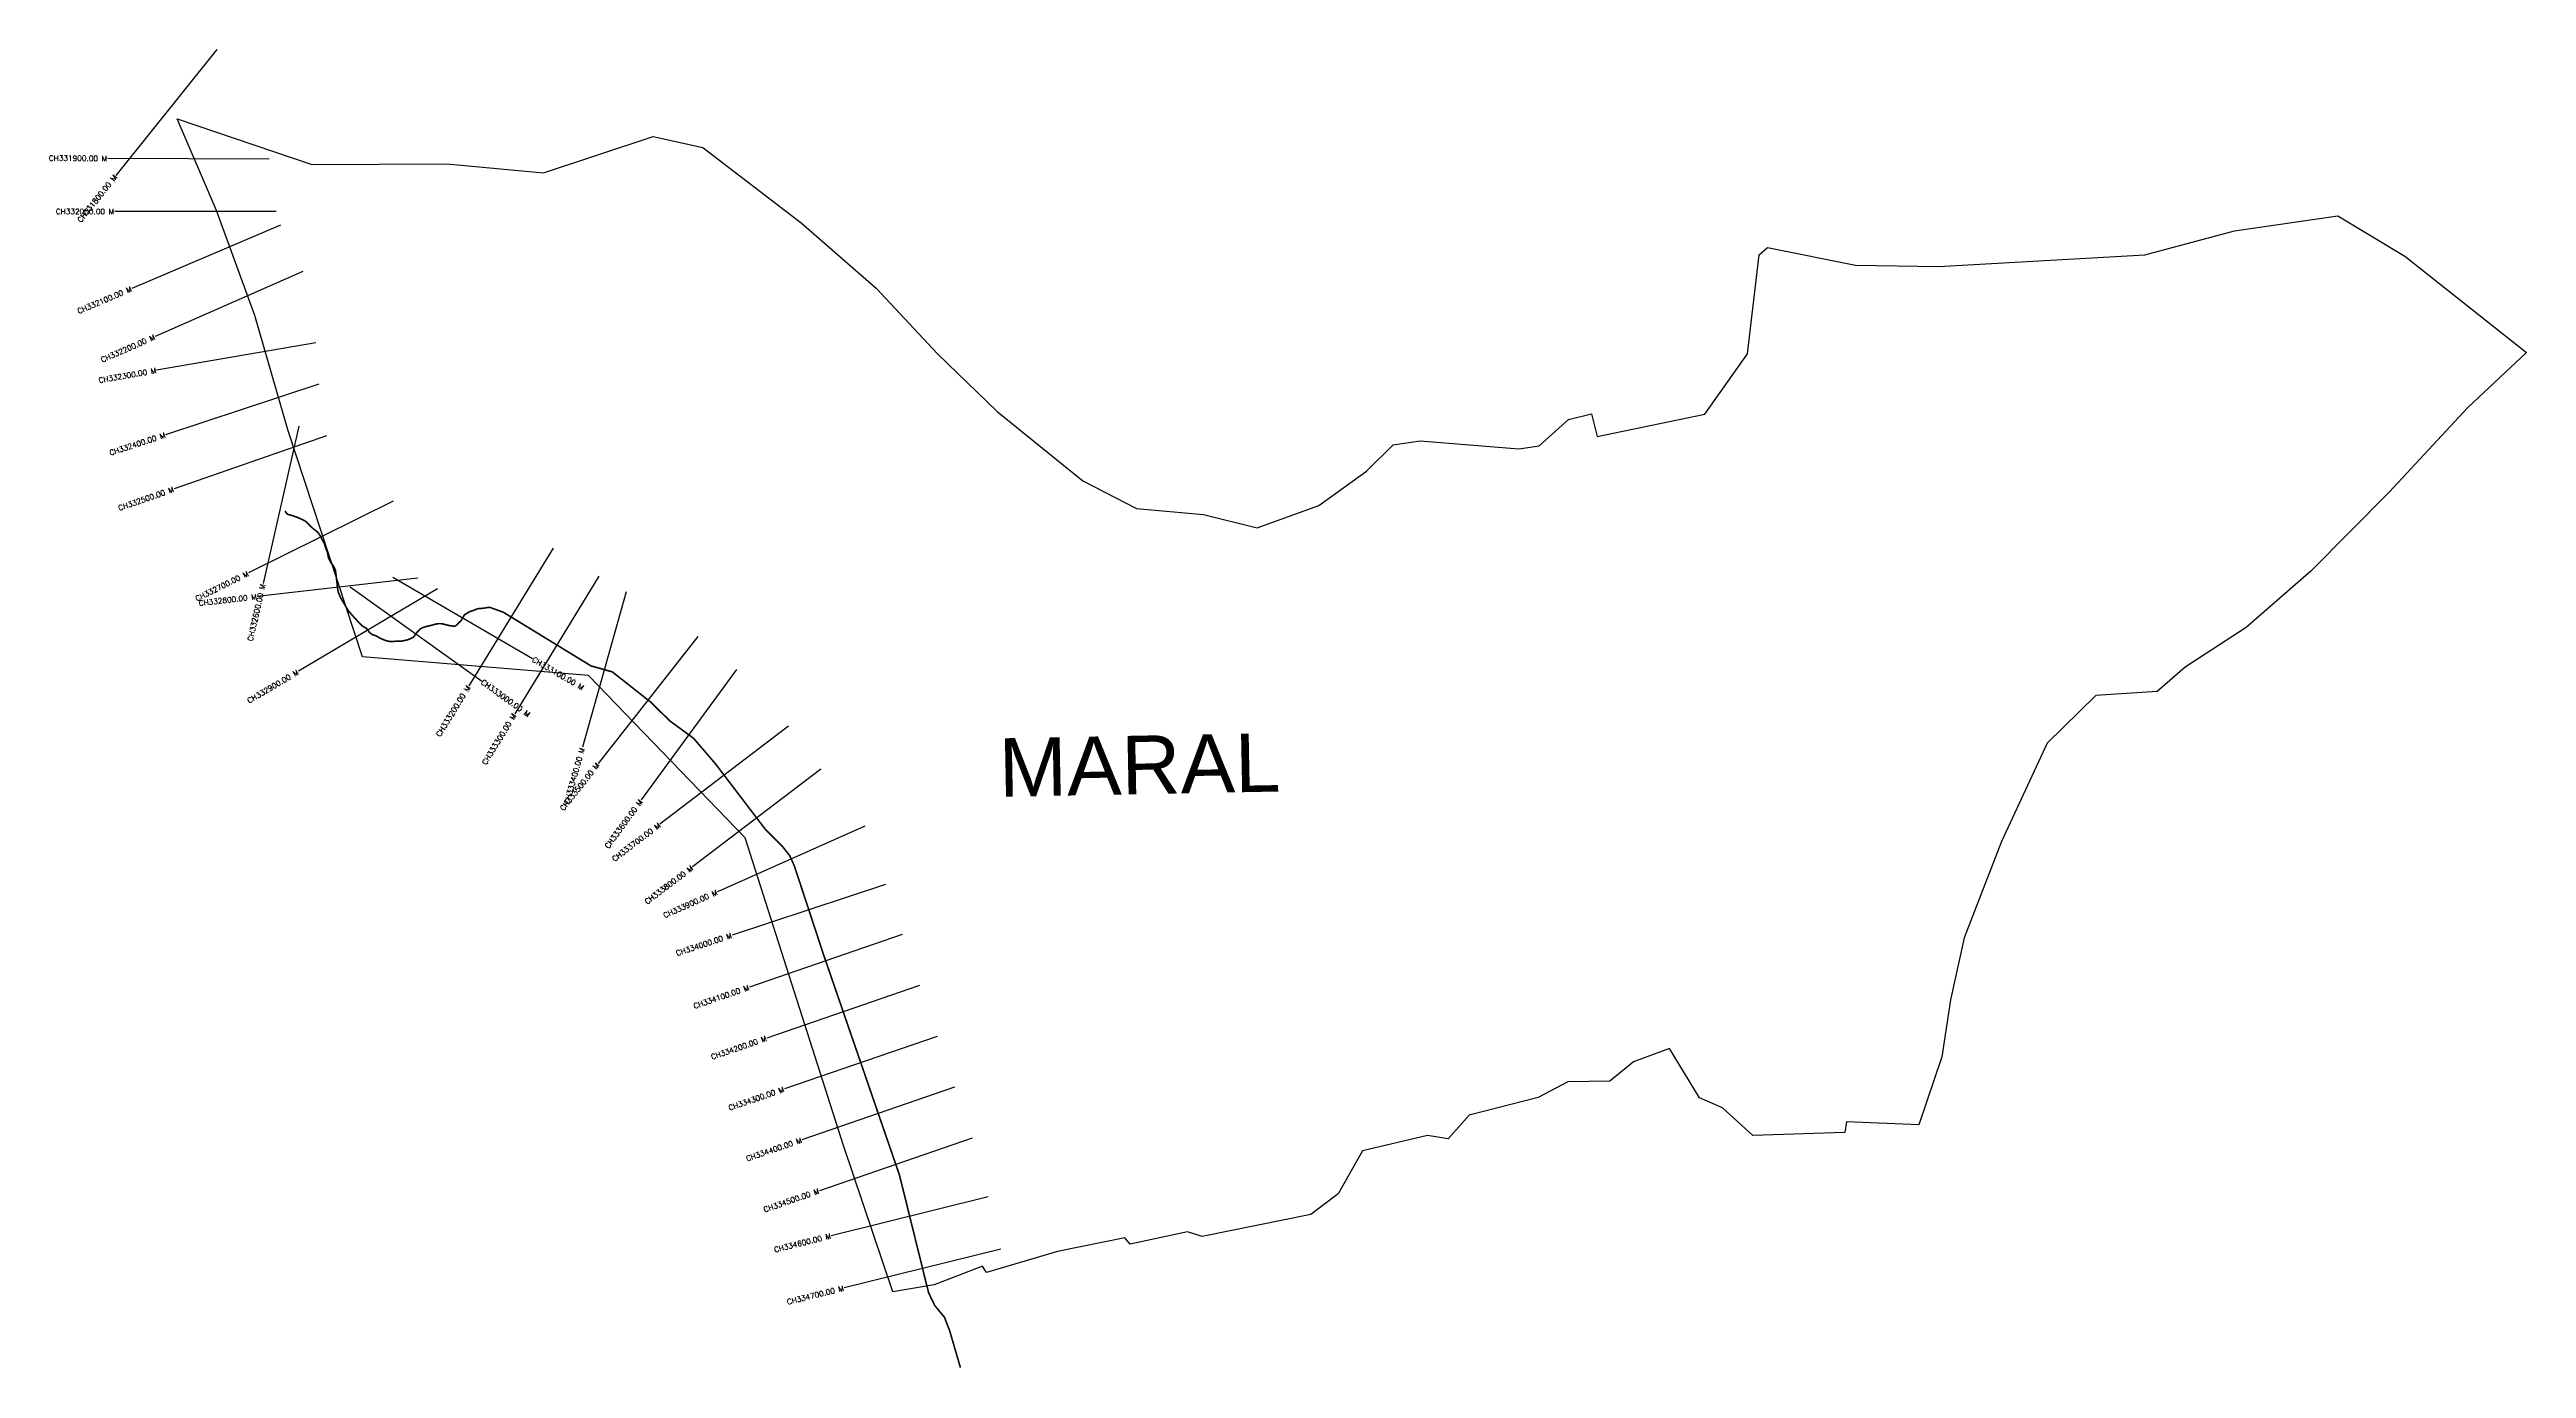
# Model space of a CAD drawing. Header units: metres. Extents: x 288578 to 293181, y 1991171 to 1993622.
import ezdxf
from ezdxf.enums import TextEntityAlignment as Align

# ---------------------------------------------------------------- set-up
doc = ezdxf.new("R2010")
doc.units = ezdxf.units.M
doc.header["$MEASUREMENT"] = 0
for name, color, linetype in [('CS', 134, 'Continuous'), ('CSMark', 6, 'Continuous'), ('NATURALLY PROTECTED', 3, 'Continuous'), ('village', 3, 'Continuous'), ('VILLAGE NAME', 250, 'Continuous')]:
    doc.layers.add(name, color=color, linetype=linetype)
doc.styles.get("Standard").update_dxf_attribs({"font": 'simplex.shx'})

msp = doc.modelspace()

# ---------------------------------------------------------------- linework, layer by layer
at = {"color": 3, "flags": 128}
msp.add_lwpolyline([(291401.1, 1992934.5), (291443.9, 1992945.2)], dxfattribs=at)
at = {"layer": 'CS'}
for p, q in [((288889.4, 1993622), (288701.6, 1993388)), ((288986.5, 1993418), (288686.5, 1993419.6)), ((288999.5, 1993321), (288699.5, 1993321)), ((289007.4, 1993295.8), (288731.4, 1993178.1)), ((289049.3, 1993209.4), (288774.6, 1993088.7)), ((289073, 1993077), (288777.4, 1993025.8)), ((289078.9, 1992999.8), (288793.9, 1992906.2)), ((289093.1, 1992904), (288809.8, 1992805.3)), ((289041.5, 1992922.1), (288975.1, 1992629.6)), ((289217, 1992782.4), (288948.2, 1992649.2)), ((289514.1, 1992695.5), (289357.4, 1992439.7)), ((289262.5, 1992639.4), (288964.4, 1992605.3)), ((289299.1, 1992619.5), (289041, 1992466.5)), ((289137.3, 1992623.7), (289380.9, 1992448.7)), ((289216.4, 1992641.2), (289475.6, 1992490.2)), ((289599.4, 1992643.3), (289442.7, 1992387.4)), ((289649.7, 1992614), (289568.6, 1992325.2)), ((289783.3, 1992531), (289597.7, 1992295.3)), ((289854.8, 1992469.6), (289677.9, 1992227.3)), ((289951.3, 1992364.2), (289712.6, 1992182.5)), ((290011.9, 1992284.6), (289773.2, 1992103)), ((290093.7, 1992178.7), (289819.6, 1992056.7)), ((290131.7, 1992070.1), (289846.8, 1991976.3)), ((290162.5, 1991977.1), (289878.8, 1991879.4)), ((290195.1, 1991882.6), (289911.4, 1991784.9)), ((290227.6, 1991788), (289944, 1991690.3)), ((290260.2, 1991693.5), (289976.5, 1991595.8)), ((290292.8, 1991598.9), (290009.1, 1991501.2)), ((290322.4, 1991489.6), (290031.1, 1991417.5)), ((290346.4, 1991392.5), (290055.1, 1991320.5))]:
    msp.add_line(p, q, dxfattribs=at)
at = {"layer": 'NATURALLY PROTECTED', "color": 2, "const_width": 3, "flags": 128}
msp.add_lwpolyline([(289016.4, 1992764.8), (289017.6, 1992761.3), (289021.5, 1992757.8), (289025, 1992757), (289030.4, 1992755.6), (289035.4, 1992753.7), (289041.4, 1992751.5), (289046.8, 1992749), (289052.7, 1992746.3), (289057.8, 1992741.9), (289061.4, 1992738.2), (289068.7, 1992731.1), (289074.8, 1992726.6), (289079, 1992722), (289081.6, 1992717.9), (289085.1, 1992710.7), (289089, 1992703.8), (289091.1, 1992696.5), (289094.6, 1992688.3), (289096.9, 1992676.5), (289101.4, 1992668.1), (289105.3, 1992663.1), (289109.6, 1992654.7), (289110.8, 1992645.3), (289113.7, 1992620), (289114.8, 1992613.6), (289117.6, 1992607.2), (289119.4, 1992602.8), (289125.7, 1992592.3), (289133.7, 1992578.8), (289143.5, 1992567.6), (289150.3, 1992560.2), (289160, 1992550.3), (289167.2, 1992546.4), (289169.9, 1992543.3), (289172.7, 1992538.6), (289178.4, 1992534.5), (289185.2, 1992532.4), (289192.3, 1992528.1), (289201.9, 1992524), (289209.3, 1992522), (289218.4, 1992522), (289227.1, 1992522.7), (289233.6, 1992522.7), (289243.6, 1992524.9), (289249.8, 1992527.4), (289254.7, 1992530), (289260.6, 1992538.2), (289264.4, 1992541.9), (289266.5, 1992544.7), (289270.7, 1992547.2), (289278.7, 1992549.8), (289289.3, 1992552.2), (289295.3, 1992554.1), (289301.4, 1992555), (289306.6, 1992555), (289315.5, 1992552.9), (289323, 1992551.1), (289329.7, 1992550.2), (289333.1, 1992551), (289335.4, 1992553.2), (289342.9, 1992560.4), (289346.7, 1992566.9), (289349.3, 1992571.5), (289353.8, 1992574), (289358.4, 1992577.1), (289365.8, 1992579.5), (289374, 1992582.8), (289384.9, 1992583.7), (289395.9, 1992585.5), (289421.5, 1992576.3), (289446.1, 1992561.3), (289550.7, 1992497.2), (289584.5, 1992476.5), (289607, 1992470.2), (289624.1, 1992465.4), (289640.6, 1992452.4), (289695.6, 1992409.1), (289731.4, 1992374), (289775, 1992342.1), (289815.8, 1992294.6), (289873.7, 1992218.5), (289909.3, 1992171.8), (289922, 1992159.2), (289939.5, 1992142), (289953.9, 1992123.8), (289962.6, 1992104.3), (290016.6, 1991940.2), (290062.2, 1991807.7), (290088.9, 1991730.3), (290121, 1991637), (290142.6, 1991574.3), (290157.8, 1991530.2), (290175.3, 1991459.5), (290203.1, 1991347.1), (290211.9, 1991311.6), (290223.3, 1991287.9), (290232.5, 1991276.7), (290241.3, 1991266.1), (290251, 1991241.1), (290271.1, 1991172.3)], dxfattribs=at)
at = {"layer": 'village', "color": 3}
for points in [[(293181.3, 1993059, 0), (293072.2, 1992956.9, 0), (292926.1, 1992799.1, 0), (292780.4, 1992652.8, 0), (292660.4, 1992547.9, 0), (292547.2, 1992474.3, 0), (292495.1, 1992429.1, 0), (292381.2, 1992421.5, 0), (292290.3, 1992332.8, 0), (292205.7, 1992150.1, 0), (292136.1, 1991971.4, 0), (292110.8, 1991856.2, 0), (292095.1, 1991749.7, 0), (292052, 1991623.5, 0), (291917.5, 1991629.4, 0), (291914.5, 1991609.1, 0), (291743.4, 1991603.5, 0), (291687.2, 1991655.1, 0), (291644.8, 1991673.9, 0), (291588.8, 1991765.5, 0), (291522.1, 1991740.4, 0), (291478, 1991704.9, 0), (291400.1, 1991703.4, 0), (291344.5, 1991674.6, 0), (291216.3, 1991641.6, 0), (291177.3, 1991597.6, 0), (291139.1, 1991603.8, 0), (291018, 1991575, 0), (290973.1, 1991495.1, 0), (290922.5, 1991456.7, 0), (290720.5, 1991416.1, 0), (290693.1, 1991424.9, 0), (290586.8, 1991402, 0), (290576.7, 1991413.4, 0), (290451.6, 1991388.4, 0), (290319.6, 1991349.2, 0), (290311.9, 1991360.9, 0), (290222.4, 1991326.2, 0), (290145.7, 1991313.5, 0), (290054, 1991585, 0), (289871.2, 1992156.7, 0), (289580.2, 1992458.7, 0), (289160.1, 1992493.2, 0), (289021.6, 1992913.3, 0), (288959.7, 1993127.9, 0), (288888.3, 1993322.6, 0), (288815.8, 1993493.3, 0), (289065.5, 1993408.3, 0), (289316.4, 1993409.4, 0), (289496.4, 1993392.9, 0), (289700.2, 1993460.6, 0), (289792.4, 1993440.1, 0), (289975.4, 1993299.7, 0), (290114.6, 1993178.6, 0), (290228.2, 1993056.2, 0), (290339.5, 1992949.4, 0), (290498.3, 1992820.3, 0), (290598.2, 1992769, 0), (290723, 1992758, 0), (290822.5, 1992733.2, 0), (290937.4, 1992774.4, 0), (291026, 1992838.1, 0), (291075.5, 1992887.1, 0), (291125.7, 1992894.8, 0), (291309, 1992879.9, 0), (291346.6, 1992885.2, 0), (291401.1, 1992934.5, 0)], [(291443.9, 1992945.2, 0), (291454.3, 1992903, 0), (291654.6, 1992944.2, 0), (291734, 1993056.5, 0), (291755.3, 1993240.2, 0), (291771.1, 1993253.8, 0), (291934.5, 1993221.3, 0), (292088.4, 1993218.6, 0), (292472.4, 1993240.2, 0), (292638.7, 1993284.9, 0), (292830.5, 1993312.7, 0), (292955, 1993238.1, 0), (293181.3, 1993059, 0)]]:
    msp.add_polyline3d(points, dxfattribs=at)

# ---------------------------------------------------------------- texts
at = {"layer": 'CSMark'}
for s, rotation, p in [('CH331900.00 M', 359.7053, (288685.5, 1993419.6)), ('CH331800.00 M', 51.2455, (288700.9, 1993387.3)), ('CH332100.00 M', 23.0883, (288730.5, 1993177.7)), ('CH332200.00 M', 23.7347, (288773.7, 1993088.3)), ('CH332300.00 M', 9.8259, (288776.4, 1993025.6)), ('CH332400.00 M', 18.1888, (288793, 1992905.9)), ('CH332500.00 M', 19.2098, (288808.9, 1992805)), ('CH332700.00 M', 26.3504, (288947.3, 1992648.8)), ('CH332600.00 M', 77.2042, (288974.9, 1992628.6)), ('CH332800.00 M', 6.5359, (288963.4, 1992605.2)), ('CH332900.00 M', 30.647, (289040.2, 1992466)), ('CH333200.00 M', 58.5144, (289356.9, 1992438.8)), ('CH333300.00 M', 58.5144, (289442.2, 1992386.6)), ('CH333400.00 M', 74.3263, (289568.3, 1992324.2)), ('CH333500.00 M', 51.7821, (289597, 1992294.5)), ('CH333600.00 M', 53.8724, (289677.3, 1992226.5)), ('CH333700.00 M', 37.271, (289711.8, 1992181.9)), ('CH333800.00 M', 37.271, (289772.4, 1992102.4)), ('CH333900.00 M', 23.991, (289818.7, 1992056.3)), ('CH334000.00 M', 18.2147, (289845.8, 1991976)), ('CH334100.00 M', 19.0049, (289877.9, 1991879.1)), ('CH334200.00 M', 19.0049, (289910.5, 1991784.6)), ('CH334300.00 M', 19.0049, (289943, 1991690)), ('CH334400.00 M', 19.0049, (289975.6, 1991595.5)), ('CH334500.00 M', 19.0049, (290008.2, 1991500.9)), ('CH334600.00 M', 13.8945, (290030.2, 1991417.3)), ('CH334700.00 M', 13.8945, (290054.2, 1991320.2))]:
    msp.add_text(s, height=10, rotation=rotation, dxfattribs=at).set_placement(p, align=Align.MIDDLE_RIGHT)
msp.add_text('CH332000.00 M', height=10, dxfattribs=at).set_placement((288698.5, 1993321), align=Align.MIDDLE_RIGHT)
for s, rotation, p in [('CH333100.00 M', 329.7613, (289476.4, 1992489.7)), ('CH333000.00 M', 324.3172, (289381.7, 1992448.1))]:
    msp.add_text(s, height=10, rotation=rotation, dxfattribs=at).set_placement(p, align=Align.MIDDLE_LEFT)
at = {"layer": 'VILLAGE NAME', "insert": (290341.3, 1992341.8), "char_height": 108.748, "attachment_point": 1, "rotation": 1.1028}
msp.add_mtext_dynamic_manual_height_columns('{\\fArial|b0|i0|c0|p34;MARAL}', width=1571.314, gutter_width=543.7, heights=[0], dxfattribs=at)

doc.saveas('drawing.dxf')
